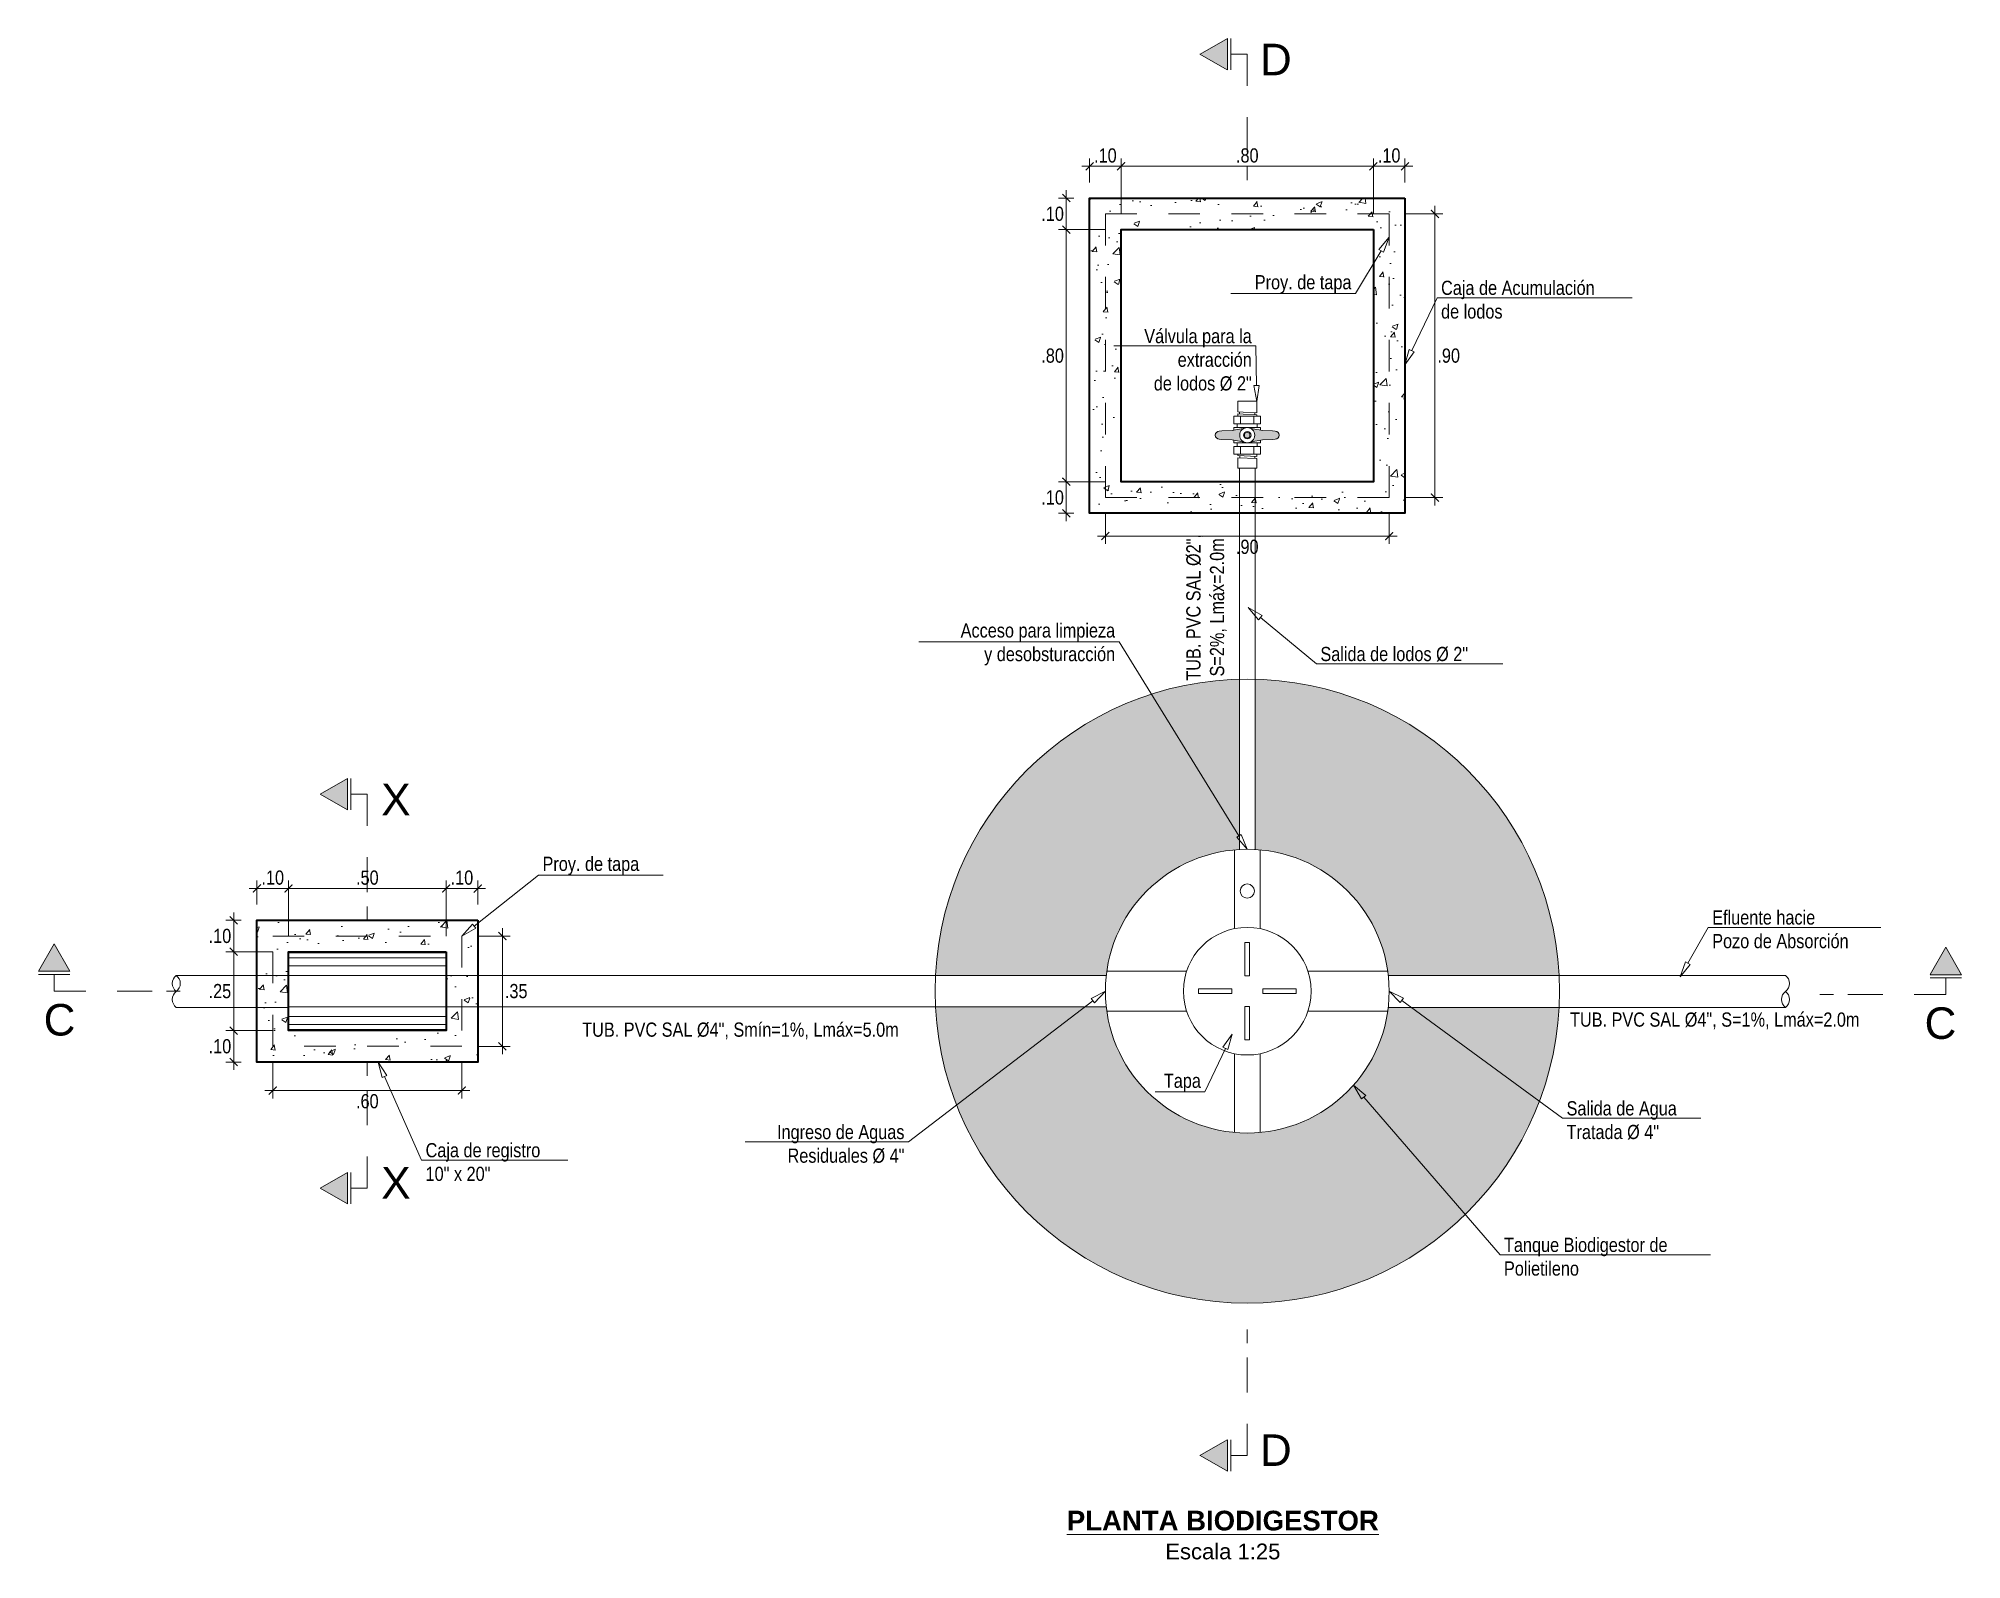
# Model space of a CAD drawing. Header units: metres. Extents: x 0 to 1935, y 0 to 1529.
# Drawn here: x 1861.75 to 1867.84, y 1489.37 to 1494.19 of the extents above; entities that cross this region are included whole.
import ezdxf
from ezdxf import colors
from ezdxf.entities.mleader import LeaderData, LeaderLine
from ezdxf.enums import TextEntityAlignment as Align
from ezdxf.math import Vec2, Vec3

# ---------------------------------------------------------------- set-up
doc = ezdxf.new("R2010")
doc.units = ezdxf.units.M
doc.header["$LTSCALE"] = 0.005
doc.linetypes.add('ACAD_ISO02W100', pattern=[15, 12, -3])
doc.linetypes.add('ACAD_ISO04W100', pattern=[30.5, 24, -3, 0.5, -3])
for name, color, linetype, lineweight in [('-Accesorios PVC', 88, 'Continuous', 20), ('-Achurado', 251, 'Continuous', 5), ('-Acotado', 251, 'Continuous', 5), ('-Corte', 7, 'Continuous', 35), ('-Eje', 1, 'ACAD_ISO04W100', 9), ('-Proyeccion', 85, 'ACAD_ISO02W100', 9), ('-Textos', 7, 'Continuous', 20), ('-Tub. Desague', 20, 'Continuous', 20), ('-Vista', 148, 'Continuous', 9), ('P-DETAILS', 7, 'Continuous', 18), ('TANQUE BIODIGESTOR', 144, 'Continuous', 30), ('VALVULA', 154, 'Continuous', 20)]:
    doc.layers.add(name, color=color, linetype=linetype, lineweight=lineweight)
doc.styles.add('-Arial', font='arial.ttf')
doc.styles.add('-Arial Narrow', font='ARIALN.TTF')
doc.dimstyles.new('Esc 1_25', dxfattribs={"dimscale": 0.025, "dimtxt": 1.8, "dimasz": 1, "dimexe": 1, "dimexo": 2, "dimgap": 0.45, "dimtad": 2, "dimtih": 1, "dimtoh": 1, "dimzin": 4, "dimdsep": 46, "dimtxsty": '-Arial Narrow', "dimblk": 'ARCHTICK', "dimcen": 1, "dimdle": 1, "dimclrd": 256, "dimclre": 256, "dimclrt": 7, "dimadec": 0, "dimazin": 0, "dimtfac": 1, "dimtix": 1, "dimtmove": 1, "dimatfit": 2, "dimldrblk": 'ARCHTICK', "dimfxl": 1, "dimtolj": 2, "dimlwd": 5, "dimlwe": 0, "dimarcsym": 0})

msp = doc.modelspace()

# ---------------------------------------------------------------- texts
at = {"layer": '-Textos', "insert": (1865.45036, 1492.38654), "char_height": 0.045, "attachment_point": 5, "rotation": 90, "style": '-Arial Narrow'}
msp.add_mtext('TUB. PVC SAL Ø2", \\PS=2%, Lmáx=2.0m', dxfattribs=at)
at = {"layer": '-Textos', "attachment_point": 5, "style": '-Arial Narrow'}
for s, insert, char_height in [('\\pxqc;TUB. PVC SAL Ø4", S=1%, Lmáx=2.0m', (1867.06207, 1491.0746), 0.045), ('\\pxqc;TUB. PVC SAL Ø4", Smín=1%, Lmáx=5.0m', (1863.97223, 1491.04271), 0.045), ('{\\fArial|b1|i0|c0|p34;\\H0.66667x;\\LPLANTA BIODIGESTOR\\P\\fArial|b0|i0|c0|p34;\\H0.8x;\\lEscala 1:25}', (1865.50205, 1489.44312), 0.09375)]:
    msp.add_mtext(s, dxfattribs=dict(at, insert=insert, char_height=char_height))

# ---------------------------------------------------------------- blocks, each defined once
blk = doc.blocks.new('*U247')
at = {"layer": 'TANQUE BIODIGESTOR', "lineweight": 15}
blk.add_lwpolyline([(-0.0529, 0.0072), (0.0529, 0.0072), (0.0529, -0.0072), (-0.0529, -0.0072)], close=True, dxfattribs=at)
blk = doc.blocks.new('*U248')
at = {"layer": '-Accesorios PVC', "color": 0, "linetype": 'ByBlock', "lineweight": -2, "transparency": 16777216}
for p, rotation in [((633.5622, 891.2497), 270), ((633.664, 891.148), 180), ((633.5622, 891.0462), 90)]:
    blk.add_blockref('*U247', p, dxfattribs=dict(at, rotation=rotation))
blk.add_blockref('*U247', (633.4605, 891.148), dxfattribs=at)
blk = doc.blocks.new('Valvula extractora de lodos laterales')
at = {"layer": 'P-DETAILS', "linetype": 'Continuous', "lineweight": 5}
h = blk.add_hatch(color=1, dxfattribs=at)
h.dxf.hatch_style = 1
h.paths.add_polyline_path([(0.024, 0.1044, 0.318068), (0.008, 0.127), (0.0246, 0.1236), (0.0376, 0.1209), (0.0481, 0.1191), (0.0802, 0.1178), (0.0889, 0.117), (0.0889, 0.117, -1), (0.0889, 0.0918), (0.0889, 0.0917), (0.0802, 0.091), (0.0481, 0.0897), (0.0376, 0.0878), (0.0246, 0.0852), (0.008, 0.0817, 0.318068)])
h.paths.add_polyline_path([(-0.042, 0.1201), (-0.0375, 0.1209), (-0.0246, 0.1236), (-0.008, 0.127, 0.318068), (-0.024, 0.1044, 0.318068), (-0.008, 0.0817), (-0.0246, 0.0852), (-0.0375, 0.0878), (-0.042, 0.0886)])
h.paths.add_polyline_path([(-0.0087, 0.1094), (0, 0.1144), (0.0086, 0.1094), (0.0086, 0.0994), (0, 0.0944), (-0.0087, 0.0994)])
h.paths.add_polyline_path([(-0.0888, 0.117), (-0.0888, 0.117), (-0.0802, 0.1178), (-0.048, 0.1191), (-0.042, 0.1201), (-0.042, 0.0886), (-0.048, 0.0897), (-0.0802, 0.091), (-0.0888, 0.0917), (-0.0888, 0.0918, -1)])
at = {"layer": 'VALVULA'}
for p, q in [((-0.0315, 0.1404), (-0.0315, 0.1284)), ((-0.0241, 0.1713), (-0.0241, 0.1785)), ((-0.021, 0.1404), (-0.021, 0.1644)), ((0.021, 0.1404), (0.021, 0.1644)), ((0.0238, 0.1689), (0.0238, 0.1761)), ((0.0315, 0.1404), (0.0315, 0.1284)), ((-0.0315, 0.0684), (-0.0315, 0.0804)), ((-0.021, 0.0684), (-0.021, 0.0444)), ((0.021, 0.0684), (0.021, 0.0444)), ((0.0315, 0.0684), (0.0315, 0.0804)), ((-0.0238, 0.0399), (-0.0238, 0.0327)), ((0.0242, 0.0375), (0.0242, 0.0303))]:
    blk.add_line(p, q, dxfattribs=at)
for points in [[(-0.0122, 0.2118), (-0.0299, 0.2118), (-0.0299, 0.1788), (-0.0131, 0.1779)], [(-0.0131, 0.1779), (0.0301, 0.1758), (0.0301, 0.2118), (-0.0122, 0.2118)], [(0.042, 0.1404), (-0.042, 0.1404), (-0.042, 0.1644), (0.042, 0.1644)], [(-0.042, 0.1201), (-0.042, 0.1284), (0.042, 0.1284)], [(-0.0134, 0.1708), (-0.0301, 0.1716), (-0.0301, 0.1644)], [(0.0299, 0.1644), (0.0299, 0.1686), (-0.0134, 0.1708)], [(0.042, 0.1644), (0.042, 0.1404)], [(0.042, 0.1284), (0.042, 0.1205)], [(0.042, 0.0883), (0.042, 0.0804), (-0.042, 0.0804), (-0.042, 0.0886)], [(-0.0298, 0.0444), (-0.0298, 0.0402), (0.0302, 0.0372), (0.0302, 0.0444)]]:
    blk.add_lwpolyline(points, dxfattribs=at)
at = {"layer": 'VALVULA', "color": 1}
for points in [[(-0.0888, 0.117), (-0.0802, 0.1178), (-0.048, 0.1191), (-0.0375, 0.1209), (-0.0246, 0.1236), (-0.008, 0.127)], [(0.0889, 0.117), (0.0802, 0.1178), (0.0481, 0.1191), (0.0376, 0.1209), (0.0246, 0.1236), (0.008, 0.127)], [(-0.0888, 0.117), (-0.0888, 0.117)], [(-0.0888, 0.0917), (-0.0888, 0.0918)], [(-0.0888, 0.0917), (-0.0802, 0.091), (-0.048, 0.0897), (-0.0375, 0.0878), (-0.0246, 0.0852), (-0.008, 0.0817)], [(0.0889, 0.0917), (0.0802, 0.091), (0.0481, 0.0897), (0.0376, 0.0878), (0.0246, 0.0852), (0.008, 0.0817)], [(0.0889, 0.117), (0.0889, 0.117)], [(0.0889, 0.0917), (0.0889, 0.0918)]]:
    blk.add_lwpolyline(points, dxfattribs=at)
at = {"layer": 'VALVULA'}
for points in [[(-0.042, 0.0684), (0.042, 0.0684), (0.042, 0.0444), (-0.042, 0.0444)], [(-0.03, 0), (0.03, 0), (0.03, 0.03), (-0.03, 0.033)]]:
    blk.add_lwpolyline(points, close=True, dxfattribs=at)
at = {"layer": 'VALVULA', "color": 1}
blk.add_lwpolyline([(0, 0.1144), (-0.0087, 0.1094), (-0.0087, 0.0994), (0, 0.0944), (0.0086, 0.0994), (0.0086, 0.1094)], close=True, dxfattribs=at)
for radius in [0.024, 0.012]:
    blk.add_circle((0, 0.1044), radius, dxfattribs=at)
for centre, start, end in [((-0.0888, 0.1044), 90, 270), ((0.0889, 0.1044), 270, 90)]:
    blk.add_arc(centre, 0.0126, start, end, dxfattribs=at)
blk = doc.blocks.new('Corte Vertical 1_1000')
at = {"layer": '-Eje'}
blk.add_hatch(color=256, dxfattribs=at).paths.add_polyline_path([(13.34, -3.56), (9.86, -1.57), (9.86, -5.55)])
for p, q in [((9.44, -1.57), (9.44, -5.55)), ((9.44, -3.56), (7.34, -3.56))]:
    blk.add_line(p, q, dxfattribs=at)
blk.add_lwpolyline([(13.34, -3.56), (9.86, -5.55), (9.86, -1.57)], close=True, dxfattribs=at)
for points in [[(7.34, -3.56), (7.34, -16.05)], [(7.34, -14.25), (7.34, -16)], [(7.34, -17.81), (7.34, -19.56)]]:
    blk.add_lwpolyline(points, dxfattribs=at)
at = {"layer": '-Eje', "style": '-Arial'}
blk.add_attdef('A', text='', height=4, dxfattribs=at).set_placement((3.71, -4.24), align=Align.MIDDLE)
blk = doc.blocks.new('_ClosedBlank')
at = {"color": 0, "linetype": 'ByBlock', "lineweight": -2}
for p, q in [((-1, 0.17), (0, 0)), ((-1, 0.17), (-1, -0.17)), ((0, 0), (-1, -0.17))]:
    blk.add_line(p, q, dxfattribs=at)
blk = doc.blocks.new('_ArchTick')
at = {"color": 0, "linetype": 'ByBlock', "const_width": 0.15}
blk.add_lwpolyline([(-0.5, -0.5), (0.5, 0.5)], dxfattribs=at)
blk = doc.blocks.new('*D249')
at = {"layer": '-Acotado', "lineweight": 0, "transparency": 16777216}
for p, q in [((1862.4388, 1491.4439), (1862.4388, 1491.5197)), ((1862.5388, 1491.3439), (1862.5388, 1491.5197))]:
    blk.add_line(p, q, dxfattribs=at)
at = {"layer": '-Acotado', "lineweight": 5, "transparency": 16777216}
blk.add_line((1862.4138, 1491.4947), (1862.5638, 1491.4947), dxfattribs=at)
at = {"layer": 'Defpoints', "color": 0, "transparency": 16777216}
for p in [(1862.5388, 1491.4947), (1862.4388, 1491.3939), (1862.5388, 1491.2939)]:
    blk.add_point(p, dxfattribs=at)
at = {"layer": '-Acotado', "lineweight": 5, "transparency": 16777216, "xscale": 0.025, "yscale": 0.025, "zscale": 0.025, "rotation": 180}
blk.add_blockref('_ArchTick', (1862.4388, 1491.4947), dxfattribs=at)
at = {"layer": '-Acotado', "lineweight": 5, "transparency": 16777216, "xscale": 0.025, "yscale": 0.025, "zscale": 0.025}
blk.add_blockref('_ArchTick', (1862.5388, 1491.4947), dxfattribs=at)
at = {"layer": '-Acotado', "color": 7, "transparency": 16777216, "insert": (1862.4888, 1491.5289), "char_height": 0.045, "attachment_point": 5, "style": '-Arial Narrow'}
blk.add_mtext('\\A2;.10', dxfattribs=at)
blk = doc.blocks.new('*D250')
at = {"layer": '-Acotado', "lineweight": 0, "transparency": 16777216}
for p, q in [((1862.5388, 1491.3439), (1862.5388, 1491.5197)), ((1863.0388, 1491.3439), (1863.0388, 1491.5197))]:
    blk.add_line(p, q, dxfattribs=at)
at = {"layer": '-Acotado', "lineweight": 5, "transparency": 16777216}
blk.add_line((1862.5138, 1491.4947), (1863.0638, 1491.4947), dxfattribs=at)
at = {"layer": 'Defpoints', "color": 0, "transparency": 16777216}
for p in [(1863.0388, 1491.4947), (1862.5388, 1491.2939), (1863.0388, 1491.2939)]:
    blk.add_point(p, dxfattribs=at)
at = {"layer": '-Acotado', "lineweight": 5, "transparency": 16777216, "xscale": 0.025, "yscale": 0.025, "zscale": 0.025, "rotation": 180}
blk.add_blockref('_ArchTick', (1862.5388, 1491.4947), dxfattribs=at)
at = {"layer": '-Acotado', "lineweight": 5, "transparency": 16777216, "xscale": 0.025, "yscale": 0.025, "zscale": 0.025}
blk.add_blockref('_ArchTick', (1863.0388, 1491.4947), dxfattribs=at)
at = {"layer": '-Acotado', "color": 7, "transparency": 16777216, "insert": (1862.7888, 1491.5289), "char_height": 0.045, "attachment_point": 5, "style": '-Arial Narrow'}
blk.add_mtext('\\A2;.50', dxfattribs=at)
blk = doc.blocks.new('*D251')
at = {"layer": '-Acotado', "lineweight": 0, "transparency": 16777216}
for p, q in [((1863.0388, 1491.3439), (1863.0388, 1491.5197)), ((1863.1388, 1491.4439), (1863.1388, 1491.5197))]:
    blk.add_line(p, q, dxfattribs=at)
at = {"layer": '-Acotado', "lineweight": 5, "transparency": 16777216}
blk.add_line((1863.0138, 1491.4947), (1863.1638, 1491.4947), dxfattribs=at)
at = {"layer": 'Defpoints', "color": 0, "transparency": 16777216}
for p in [(1863.1388, 1491.4947), (1863.1388, 1491.3939), (1863.0388, 1491.2939)]:
    blk.add_point(p, dxfattribs=at)
at = {"layer": '-Acotado', "lineweight": 5, "transparency": 16777216, "xscale": 0.025, "yscale": 0.025, "zscale": 0.025, "rotation": 180}
blk.add_blockref('_ArchTick', (1863.0388, 1491.4947), dxfattribs=at)
at = {"layer": '-Acotado', "lineweight": 5, "transparency": 16777216, "xscale": 0.025, "yscale": 0.025, "zscale": 0.025}
blk.add_blockref('_ArchTick', (1863.1388, 1491.4947), dxfattribs=at)
at = {"layer": '-Acotado', "color": 7, "transparency": 16777216, "insert": (1863.0888, 1491.5289), "char_height": 0.045, "attachment_point": 5, "style": '-Arial Narrow'}
blk.add_mtext('\\A2;.10', dxfattribs=at)
blk = doc.blocks.new('*D252')
at = {"layer": '-Acotado', "lineweight": 0, "transparency": 16777216}
for p, q in [((1862.3888, 1491.3939), (1862.3399, 1491.3939)), ((1862.4888, 1491.2939), (1862.3399, 1491.2939))]:
    blk.add_line(p, q, dxfattribs=at)
at = {"layer": '-Acotado', "lineweight": 5, "transparency": 16777216}
blk.add_line((1862.3649, 1491.4189), (1862.3649, 1491.2689), dxfattribs=at)
at = {"layer": 'Defpoints', "color": 0, "transparency": 16777216}
for p in [(1862.4388, 1491.3939), (1862.3649, 1491.2939), (1862.5388, 1491.2939)]:
    blk.add_point(p, dxfattribs=at)
at = {"layer": '-Acotado', "lineweight": 5, "transparency": 16777216, "xscale": 0.025, "yscale": 0.025, "zscale": 0.025}
for p, rotation in [((1862.3649, 1491.3939), 90), ((1862.3649, 1491.2939), 270)]:
    blk.add_blockref('_ArchTick', p, dxfattribs=dict(at, rotation=rotation))
at = {"layer": '-Acotado', "color": 7, "transparency": 16777216, "insert": (1862.3214, 1491.3439), "char_height": 0.045, "attachment_point": 5, "style": '-Arial Narrow'}
blk.add_mtext('\\A2;.10', dxfattribs=at)
blk = doc.blocks.new('*D253')
at = {"layer": '-Acotado', "lineweight": 0, "transparency": 16777216}
for p, q in [((1862.4888, 1491.2939), (1862.3399, 1491.2939)), ((1862.4888, 1491.0439), (1862.3399, 1491.0439))]:
    blk.add_line(p, q, dxfattribs=at)
at = {"layer": '-Acotado', "lineweight": 5, "transparency": 16777216}
blk.add_line((1862.3649, 1491.3189), (1862.3649, 1491.0189), dxfattribs=at)
at = {"layer": 'Defpoints', "color": 0, "transparency": 16777216}
for p in [(1862.5388, 1491.2939), (1862.3649, 1491.0439), (1862.5388, 1491.0439)]:
    blk.add_point(p, dxfattribs=at)
at = {"layer": '-Acotado', "lineweight": 5, "transparency": 16777216, "xscale": 0.025, "yscale": 0.025, "zscale": 0.025}
for p, rotation in [((1862.3649, 1491.2939), 90), ((1862.3649, 1491.0439), 270)]:
    blk.add_blockref('_ArchTick', p, dxfattribs=dict(at, rotation=rotation))
at = {"layer": '-Acotado', "color": 7, "transparency": 16777216, "insert": (1862.3212, 1491.1689), "char_height": 0.045, "attachment_point": 5, "style": '-Arial Narrow'}
blk.add_mtext('\\A2;.25', dxfattribs=at)
blk = doc.blocks.new('*D254')
at = {"layer": '-Acotado', "lineweight": 0, "transparency": 16777216}
for p, q in [((1862.4888, 1491.0439), (1862.3399, 1491.0439)), ((1862.3888, 1490.9439), (1862.3399, 1490.9439))]:
    blk.add_line(p, q, dxfattribs=at)
at = {"layer": '-Acotado', "lineweight": 5, "transparency": 16777216}
blk.add_line((1862.3649, 1491.0689), (1862.3649, 1490.9189), dxfattribs=at)
at = {"layer": 'Defpoints', "color": 0, "transparency": 16777216}
for p in [(1862.5388, 1491.0439), (1862.3649, 1490.9439), (1862.4388, 1490.9439)]:
    blk.add_point(p, dxfattribs=at)
at = {"layer": '-Acotado', "lineweight": 5, "transparency": 16777216, "xscale": 0.025, "yscale": 0.025, "zscale": 0.025}
for p, rotation in [((1862.3649, 1491.0439), 90), ((1862.3649, 1490.9439), 270)]:
    blk.add_blockref('_ArchTick', p, dxfattribs=dict(at, rotation=rotation))
at = {"layer": '-Acotado', "color": 7, "transparency": 16777216, "insert": (1862.3214, 1490.9939), "char_height": 0.045, "attachment_point": 5, "style": '-Arial Narrow'}
blk.add_mtext('\\A2;.10', dxfattribs=at)
blk = doc.blocks.new('*D255')
at = {"layer": '-Acotado', "lineweight": 5, "transparency": 16777216}
blk.add_line((1865.0545, 1493.7858), (1865.2045, 1493.7858), dxfattribs=at)
at = {"layer": '-Acotado', "lineweight": 0, "transparency": 16777216}
for p, q in [((1865.0795, 1493.735), (1865.0795, 1493.8108)), ((1865.1795, 1493.635), (1865.1795, 1493.8108))]:
    blk.add_line(p, q, dxfattribs=at)
at = {"layer": 'Defpoints', "color": 0, "transparency": 16777216}
for p in [(1865.1795, 1493.7858), (1865.0795, 1493.685), (1865.1795, 1493.585)]:
    blk.add_point(p, dxfattribs=at)
at = {"layer": '-Acotado', "lineweight": 5, "transparency": 16777216, "xscale": 0.025, "yscale": 0.025, "zscale": 0.025, "rotation": 180}
blk.add_blockref('_ArchTick', (1865.0795, 1493.7858), dxfattribs=at)
at = {"layer": '-Acotado', "lineweight": 5, "transparency": 16777216, "xscale": 0.025, "yscale": 0.025, "zscale": 0.025}
blk.add_blockref('_ArchTick', (1865.1795, 1493.7858), dxfattribs=at)
at = {"layer": '-Acotado', "color": 7, "transparency": 16777216, "insert": (1865.1295, 1493.82), "char_height": 0.045, "attachment_point": 5, "style": '-Arial Narrow'}
blk.add_mtext('\\A2;.10', dxfattribs=at)
blk = doc.blocks.new('*D256')
at = {"layer": '-Acotado', "lineweight": 5, "transparency": 16777216}
blk.add_line((1865.1545, 1493.7858), (1866.0045, 1493.7858), dxfattribs=at)
at = {"layer": '-Acotado', "lineweight": 0, "transparency": 16777216}
for p, q in [((1865.1795, 1493.635), (1865.1795, 1493.8108)), ((1865.9795, 1493.635), (1865.9795, 1493.8108))]:
    blk.add_line(p, q, dxfattribs=at)
at = {"layer": 'Defpoints', "color": 0, "transparency": 16777216}
for p in [(1865.9795, 1493.7858), (1865.1795, 1493.585), (1865.9795, 1493.585)]:
    blk.add_point(p, dxfattribs=at)
at = {"layer": '-Acotado', "lineweight": 5, "transparency": 16777216, "xscale": 0.025, "yscale": 0.025, "zscale": 0.025, "rotation": 180}
blk.add_blockref('_ArchTick', (1865.1795, 1493.7858), dxfattribs=at)
at = {"layer": '-Acotado', "lineweight": 5, "transparency": 16777216, "xscale": 0.025, "yscale": 0.025, "zscale": 0.025}
blk.add_blockref('_ArchTick', (1865.9795, 1493.7858), dxfattribs=at)
at = {"layer": '-Acotado', "color": 7, "transparency": 16777216, "insert": (1865.5795, 1493.82), "char_height": 0.045, "attachment_point": 5, "style": '-Arial Narrow'}
blk.add_mtext('\\A2;.80', dxfattribs=at)
blk = doc.blocks.new('*D257')
at = {"layer": '-Acotado', "lineweight": 5, "transparency": 16777216}
blk.add_line((1865.9545, 1493.7858), (1866.1045, 1493.7858), dxfattribs=at)
at = {"layer": '-Acotado', "lineweight": 0, "transparency": 16777216}
for p, q in [((1865.9795, 1493.635), (1865.9795, 1493.8108)), ((1866.0795, 1493.735), (1866.0795, 1493.8108))]:
    blk.add_line(p, q, dxfattribs=at)
at = {"layer": 'Defpoints', "color": 0, "transparency": 16777216}
for p in [(1866.0795, 1493.7858), (1866.0795, 1493.685), (1865.9795, 1493.585)]:
    blk.add_point(p, dxfattribs=at)
at = {"layer": '-Acotado', "lineweight": 5, "transparency": 16777216, "xscale": 0.025, "yscale": 0.025, "zscale": 0.025, "rotation": 180}
blk.add_blockref('_ArchTick', (1865.9795, 1493.7858), dxfattribs=at)
at = {"layer": '-Acotado', "lineweight": 5, "transparency": 16777216, "xscale": 0.025, "yscale": 0.025, "zscale": 0.025}
blk.add_blockref('_ArchTick', (1866.0795, 1493.7858), dxfattribs=at)
at = {"layer": '-Acotado', "color": 7, "transparency": 16777216, "insert": (1866.0295, 1493.82), "char_height": 0.045, "attachment_point": 5, "style": '-Arial Narrow'}
blk.add_mtext('\\A2;.10', dxfattribs=at)
blk = doc.blocks.new('*D258')
at = {"layer": '-Acotado', "lineweight": 5, "transparency": 16777216}
blk.add_line((1865.0055, 1493.71), (1865.0055, 1493.56), dxfattribs=at)
at = {"layer": '-Acotado', "lineweight": 0, "transparency": 16777216}
for p, q in [((1865.0295, 1493.685), (1864.9805, 1493.685)), ((1865.1295, 1493.585), (1864.9805, 1493.585))]:
    blk.add_line(p, q, dxfattribs=at)
at = {"layer": 'Defpoints', "color": 0, "transparency": 16777216}
for p in [(1865.0795, 1493.685), (1865.0055, 1493.585), (1865.1795, 1493.585)]:
    blk.add_point(p, dxfattribs=at)
at = {"layer": '-Acotado', "lineweight": 5, "transparency": 16777216, "xscale": 0.025, "yscale": 0.025, "zscale": 0.025}
for p, rotation in [((1865.0055, 1493.685), 90), ((1865.0055, 1493.585), 270)]:
    blk.add_blockref('_ArchTick', p, dxfattribs=dict(at, rotation=rotation))
at = {"layer": '-Acotado', "color": 7, "transparency": 16777216, "insert": (1864.9621, 1493.635), "char_height": 0.045, "attachment_point": 5, "style": '-Arial Narrow'}
blk.add_mtext('\\A2;.10', dxfattribs=at)
blk = doc.blocks.new('*D259')
at = {"layer": '-Acotado', "lineweight": 0, "transparency": 16777216}
for p, q in [((1865.1295, 1493.585), (1864.9805, 1493.585)), ((1865.1295, 1492.785), (1864.9805, 1492.785))]:
    blk.add_line(p, q, dxfattribs=at)
at = {"layer": '-Acotado', "lineweight": 5, "transparency": 16777216}
blk.add_line((1865.0055, 1493.61), (1865.0055, 1492.76), dxfattribs=at)
at = {"layer": 'Defpoints', "color": 0, "transparency": 16777216}
for p in [(1865.1795, 1493.585), (1865.0055, 1492.785), (1865.1795, 1492.785)]:
    blk.add_point(p, dxfattribs=at)
at = {"layer": '-Acotado', "lineweight": 5, "transparency": 16777216, "xscale": 0.025, "yscale": 0.025, "zscale": 0.025}
for p, rotation in [((1865.0055, 1493.585), 90), ((1865.0055, 1492.785), 270)]:
    blk.add_blockref('_ArchTick', p, dxfattribs=dict(at, rotation=rotation))
at = {"layer": '-Acotado', "color": 7, "transparency": 16777216, "insert": (1864.9621, 1493.185), "char_height": 0.045, "attachment_point": 5, "style": '-Arial Narrow'}
blk.add_mtext('\\A2;.80', dxfattribs=at)
blk = doc.blocks.new('*D260')
at = {"layer": '-Acotado', "lineweight": 0, "transparency": 16777216}
for p, q in [((1865.1295, 1492.785), (1864.9805, 1492.785)), ((1865.0295, 1492.685), (1864.9805, 1492.685))]:
    blk.add_line(p, q, dxfattribs=at)
at = {"layer": '-Acotado', "lineweight": 5, "transparency": 16777216}
blk.add_line((1865.0055, 1492.81), (1865.0055, 1492.66), dxfattribs=at)
at = {"layer": 'Defpoints', "color": 0, "transparency": 16777216}
for p in [(1865.1795, 1492.785), (1865.0055, 1492.685), (1865.0795, 1492.685)]:
    blk.add_point(p, dxfattribs=at)
at = {"layer": '-Acotado', "lineweight": 5, "transparency": 16777216, "xscale": 0.025, "yscale": 0.025, "zscale": 0.025}
for p, rotation in [((1865.0055, 1492.785), 90), ((1865.0055, 1492.685), 270)]:
    blk.add_blockref('_ArchTick', p, dxfattribs=dict(at, rotation=rotation))
at = {"layer": '-Acotado', "color": 7, "transparency": 16777216, "insert": (1864.9621, 1492.735), "char_height": 0.045, "attachment_point": 5, "style": '-Arial Narrow'}
blk.add_mtext('\\A2;.10', dxfattribs=at)
blk = doc.blocks.new('*D261')
at = {"layer": '-Acotado', "lineweight": 0, "transparency": 16777216}
for p, q in [((1863.1388, 1491.3439), (1863.2423, 1491.3439)), ((1863.1388, 1490.9939), (1863.2423, 1490.9939))]:
    blk.add_line(p, q, dxfattribs=at)
at = {"layer": '-Acotado', "lineweight": 5, "transparency": 16777216}
blk.add_line((1863.2173, 1491.3689), (1863.2173, 1490.9689), dxfattribs=at)
at = {"layer": 'Defpoints', "color": 0, "transparency": 16777216}
for p in [(1863.0888, 1491.3439), (1863.0888, 1490.9939), (1863.2173, 1490.9939)]:
    blk.add_point(p, dxfattribs=at)
at = {"layer": '-Acotado', "lineweight": 5, "transparency": 16777216, "xscale": 0.025, "yscale": 0.025, "zscale": 0.025}
for p, rotation in [((1863.2173, 1491.3439), 90), ((1863.2173, 1490.9939), 270)]:
    blk.add_blockref('_ArchTick', p, dxfattribs=dict(at, rotation=rotation))
at = {"layer": '-Acotado', "color": 7, "transparency": 16777216, "insert": (1863.261, 1491.1689), "char_height": 0.045, "attachment_point": 5, "style": '-Arial Narrow'}
blk.add_mtext('\\A2;.35', dxfattribs=at)
blk = doc.blocks.new('*D262')
at = {"layer": '-Acotado', "lineweight": 0, "transparency": 16777216}
for p, q in [((1862.4888, 1490.9439), (1862.4888, 1490.8287)), ((1863.0888, 1490.9439), (1863.0888, 1490.8287))]:
    blk.add_line(p, q, dxfattribs=at)
at = {"layer": '-Acotado', "lineweight": 5, "transparency": 16777216}
blk.add_line((1862.4638, 1490.8537), (1863.1138, 1490.8537), dxfattribs=at)
at = {"layer": 'Defpoints', "color": 0, "transparency": 16777216}
for p in [(1862.4888, 1490.9939), (1863.0888, 1490.9939), (1863.0888, 1490.8537)]:
    blk.add_point(p, dxfattribs=at)
at = {"layer": '-Acotado', "lineweight": 5, "transparency": 16777216, "xscale": 0.025, "yscale": 0.025, "zscale": 0.025, "rotation": 180}
blk.add_blockref('_ArchTick', (1862.4888, 1490.8537), dxfattribs=at)
at = {"layer": '-Acotado', "lineweight": 5, "transparency": 16777216, "xscale": 0.025, "yscale": 0.025, "zscale": 0.025}
blk.add_blockref('_ArchTick', (1863.0888, 1490.8537), dxfattribs=at)
at = {"layer": '-Acotado', "color": 7, "transparency": 16777216, "insert": (1862.7888, 1490.8195), "char_height": 0.045, "attachment_point": 5, "style": '-Arial Narrow'}
blk.add_mtext('\\A2;.60', dxfattribs=at)
blk = doc.blocks.new('*D263')
at = {"layer": '-Acotado', "lineweight": 5, "transparency": 16777216}
blk.add_line((1866.1748, 1493.66), (1866.1748, 1492.71), dxfattribs=at)
at = {"layer": '-Acotado', "lineweight": 0, "transparency": 16777216}
for p, q in [((1866.0795, 1493.635), (1866.1998, 1493.635)), ((1866.0795, 1492.735), (1866.1998, 1492.735))]:
    blk.add_line(p, q, dxfattribs=at)
at = {"layer": 'Defpoints', "color": 0, "transparency": 16777216}
for p in [(1866.0295, 1493.635), (1866.0295, 1492.735), (1866.1748, 1492.735)]:
    blk.add_point(p, dxfattribs=at)
at = {"layer": '-Acotado', "lineweight": 5, "transparency": 16777216, "xscale": 0.025, "yscale": 0.025, "zscale": 0.025}
for p, rotation in [((1866.1748, 1493.635), 90), ((1866.1748, 1492.735), 270)]:
    blk.add_blockref('_ArchTick', p, dxfattribs=dict(at, rotation=rotation))
at = {"layer": '-Acotado', "color": 7, "transparency": 16777216, "insert": (1866.2183, 1493.185), "char_height": 0.045, "attachment_point": 5, "style": '-Arial Narrow'}
blk.add_mtext('\\A2;.90', dxfattribs=at)
blk = doc.blocks.new('*D264')
at = {"layer": '-Acotado', "lineweight": 0, "transparency": 16777216}
for p, q in [((1865.1295, 1492.685), (1865.1295, 1492.5877)), ((1866.0295, 1492.685), (1866.0295, 1492.5877))]:
    blk.add_line(p, q, dxfattribs=at)
at = {"layer": '-Acotado', "lineweight": 5, "transparency": 16777216}
blk.add_line((1865.1045, 1492.6127), (1866.0545, 1492.6127), dxfattribs=at)
at = {"layer": 'Defpoints', "color": 0, "transparency": 16777216}
for p in [(1865.1295, 1492.735), (1866.0295, 1492.735), (1866.0295, 1492.6127)]:
    blk.add_point(p, dxfattribs=at)
at = {"layer": '-Acotado', "lineweight": 5, "transparency": 16777216, "xscale": 0.025, "yscale": 0.025, "zscale": 0.025, "rotation": 180}
blk.add_blockref('_ArchTick', (1865.1295, 1492.6127), dxfattribs=at)
at = {"layer": '-Acotado', "lineweight": 5, "transparency": 16777216, "xscale": 0.025, "yscale": 0.025, "zscale": 0.025}
blk.add_blockref('_ArchTick', (1866.0295, 1492.6127), dxfattribs=at)
at = {"layer": '-Acotado', "color": 7, "transparency": 16777216, "insert": (1865.5795, 1492.5785), "char_height": 0.045, "attachment_point": 5, "style": '-Arial Narrow'}
blk.add_mtext('\\A2;.90', dxfattribs=at)

# ---------------------------------------------------------------- dimensions: what is measured, and where the dimension line sits
at = {"layer": '-Acotado'}
for base, p1, p2, picture, middle in [((1865.17946, 1493.78582), (1865.07946, 1493.68503), (1865.17946, 1493.58503), '*D255', (1865.12946, 1493.82004)), ((1865.97946, 1493.78582), (1865.17946, 1493.58503), (1865.97946, 1493.58503), '*D256', (1865.57946, 1493.82004)), ((1866.07946, 1493.78582), (1865.97946, 1493.58503), (1866.07946, 1493.68503), '*D257', (1866.02946, 1493.82004)), ((1866.02946, 1492.61269), (1865.12946, 1492.73503), (1866.02946, 1492.73503), '*D264', (1865.57946, 1492.57847)), ((1862.5388, 1491.49469), (1862.4388, 1491.39391), (1862.5388, 1491.29391), '*D249', (1862.4888, 1491.52892)), ((1863.0388, 1491.49469), (1862.5388, 1491.29391), (1863.0388, 1491.29391), '*D250', (1862.7888, 1491.52892)), ((1863.1388, 1491.49469), (1863.0388, 1491.29391), (1863.1388, 1491.39391), '*D251', (1863.0888, 1491.52892)), ((1863.0888, 1490.8537), (1862.4888, 1490.99391), (1863.0888, 1490.99391), '*D262', (1862.7888, 1490.81948))]:
    dim = msp.add_linear_dim(base=base, p1=p1, p2=p2, dimstyle='Esc 1_25', dxfattribs=at)
    dim.commit()
    dim.dimension.update_dxf_attribs({"geometry": picture, "text_midpoint": middle})
for base, p1, p2, picture, middle in [((1865.00554, 1493.58503), (1865.07946, 1493.68503), (1865.17946, 1493.58503), '*D258', (1864.9621, 1493.63503)), ((1866.17483, 1492.73503), (1866.02946, 1493.63503), (1866.02946, 1492.73503), '*D263', (1866.21826, 1493.18503)), ((1865.00554, 1492.78503), (1865.17946, 1493.58503), (1865.17946, 1492.78503), '*D259', (1864.9621, 1493.18503)), ((1865.00554, 1492.68503), (1865.17946, 1492.78503), (1865.07946, 1492.68503), '*D260', (1864.9621, 1492.73503)), ((1862.36488, 1491.29391), (1862.4388, 1491.39391), (1862.5388, 1491.29391), '*D252', (1862.32145, 1491.34391)), ((1863.21732, 1490.99391), (1863.0888, 1491.34391), (1863.0888, 1490.99391), '*D261', (1863.26096, 1491.16891)), ((1862.36488, 1491.04391), (1862.5388, 1491.29391), (1862.5388, 1491.04391), '*D253', (1862.32125, 1491.16891)), ((1862.36488, 1490.94391), (1862.5388, 1491.04391), (1862.4388, 1490.94391), '*D254', (1862.32145, 1490.99391))]:
    dim = msp.add_linear_dim(base=base, p1=p1, p2=p2, angle=90, dimstyle='Esc 1_25', dxfattribs=at)
    dim.commit()
    dim.dimension.update_dxf_attribs({"geometry": picture, "text_midpoint": middle})

# ---------------------------------------------------------------- hatches: boundary and pattern name
at = {"layer": '-Achurado'}
h = msp.add_hatch(dxfattribs=at)
h.set_pattern_fill('AR-CONC', color=256, scale=0.001)
h.set_pattern_definition([(50, (309.18113, 20.7751), (0.182184669, -0.015939086), [0.01905, -0.20955]), (355, (309.18113, 20.7751), (-0.035243421, 0.191056845), [0.01524, -0.167640584]), (100.451445, (309.1963, 20.77378), (0.146941247, 0.175117752), [0.016190009, -0.178090245]), (46.1842, (309.18113, 20.8259), (0.27107904, -0.042042328), [0.028575, -0.314325]), (96.635558, (309.20372, 20.8224), (0.237404134, 0.247426125), [0.024285023, -0.267135608]), (351.184151, (309.18113, 20.8259), (0.237404134, 0.247426125), [0.022859967, -0.251459732]), (21, (309.20653, 20.8132), (0.151614391, -0.102265198), [0.01905, -0.20955]), (326, (309.20653, 20.8132), (0.061802028, 0.184187966), [0.01524, -0.16764]), (71.451445, (309.21916, 20.80468), (0.21341642, 0.081922769), [0.016190009, -0.178089938]), (37.5, (309.181125, 20.77511), (0.0030886033, 0.0845550389), [0, -0.165608, 0, -0.17018, 0, -0.168275]), (7.5, (309.181125, 20.77511), (0.0668196625, 0.100180575), [0, -0.097028, 0, -0.161798, 0, -0.064135]), (327.5, (309.12448, 20.77511), (0.1355905952, -0.005728744), [0, -0.0635, 0, -0.19812, 0, -0.26289]), (317.5, (309.09908, 20.77511), (0.1481291814, 0.025426491), [0, -0.08255, 0, -0.131572, 0, -0.18669])])
h.paths.add_polyline_path([(1865.07946, 1493.68503), (1865.07946, 1492.68503), (1866.07946, 1492.68503), (1866.07946, 1493.68503)])
h.paths.add_polyline_path([(1865.17946, 1493.58503), (1865.17946, 1492.78503), (1865.97946, 1492.78503), (1865.97946, 1493.58503)], flags=16)
h = msp.add_hatch(dxfattribs=at)
h.set_pattern_fill('AR-SAND', color=256, scale=0.0009, style=0)
h.set_pattern_definition([(37.5, (313.853843, 19.93891), (-0.00144002817, 0.04404719136), [0, -0.0347472, 0, -0.038862, 0, -0.0371475]), (7.5, (313.853843, 19.93891), (0.0404570955, 0.064514259), [0, -0.0187452, 0, -0.0313182, 0, -0.0120015]), (327.5, (313.825725, 19.93891), (0.0711893133, 0.0001293466), [0, -0.01143, 0, -0.041148, 0, -0.053721]), (317.5, (313.825725, 19.93891), (0.0687200807, 0.0200636391), [0, -0.005715, 0, -0.0269748, 0, -0.030861])])
h.paths.add_polyline_path([(1866.02667, 1491.21891), (1866.56819, 1491.21891, 0.3921878), (1865.60446, 1492.15859), (1865.60446, 1491.61821, -0.3661256)])
h.paths.add_polyline_path([(1865.55446, 1491.61821), (1865.55446, 1492.15859, 0.3921878), (1864.59072, 1491.21891), (1865.13224, 1491.21891, -0.3661256)])
h.paths.add_polyline_path([(1865.13224, 1491.11891), (1864.59072, 1491.11891, 0.9499639), (1866.56811, 1491.11736), (1866.0265, 1491.11736, -0.8928716)])
h = msp.add_hatch(dxfattribs=at)
h.set_pattern_fill('AR-CONC', color=256, scale=0.001)
h.set_pattern_definition([(50, (306.54047, 18.43399), (0.182184669, -0.015939086), [0.01905, -0.20955]), (355, (306.54047, 18.43399), (-0.035243421, 0.191056845), [0.01524, -0.167640584]), (100.451445, (306.55565, 18.43266), (0.146941247, 0.175117752), [0.016190009, -0.178090245]), (46.1842, (306.54047, 18.48479), (0.27107904, -0.042042328), [0.028575, -0.314325]), (96.635558, (306.56306, 18.48128), (0.237404134, 0.247426125), [0.024285023, -0.267135608]), (351.184151, (306.54047, 18.48479), (0.237404134, 0.247426125), [0.022859967, -0.251459732]), (21, (306.56587, 18.47209), (0.151614391, -0.102265198), [0.01905, -0.20955]), (326, (306.56587, 18.47209), (0.061802028, 0.184187966), [0.01524, -0.16764]), (71.451445, (306.5785, 18.46356), (0.21341642, 0.081922769), [0.016190009, -0.178089938]), (37.5, (306.54047, 18.433986), (0.0030886033, 0.0845550389), [0, -0.165608, 0, -0.17018, 0, -0.168275]), (7.5, (306.54047, 18.43399), (0.0668196625, 0.100180575), [0, -0.097028, 0, -0.161798, 0, -0.064135]), (327.5, (306.48383, 18.433986), (0.1355905952, -0.005728744), [0, -0.0635, 0, -0.19812, 0, -0.26289]), (317.5, (306.45843, 18.43399), (0.1481291814, 0.025426491), [0, -0.08255, 0, -0.131572, 0, -0.18669])])
h.paths.add_polyline_path([(1863.1388, 1491.39391), (1862.4388, 1491.39391), (1862.4388, 1490.94391), (1863.1388, 1490.94391)])
h.paths.add_polyline_path([(1863.0388, 1491.04391), (1862.5388, 1491.04391), (1862.5388, 1491.29391), (1863.0388, 1491.29391)], flags=16)

# ---------------------------------------------------------------- linework, layer by layer
at = {"layer": '-Accesorios PVC'}
for p, q in [((1865.77191, 1491.23191), (1866.02503, 1491.23191)), ((1866.02503, 1491.10591), (1865.77191, 1491.10591))]:
    msp.add_line(p, q, dxfattribs=at)
for points in [[(1865.53896, 1491.61708), (1865.53896, 1491.36732)], [(1865.61996, 1491.61708), (1865.61996, 1491.36732)], [(1865.38701, 1491.23191), (1865.13389, 1491.23191)], [(1865.38701, 1491.10591), (1865.13389, 1491.10591)], [(1865.53896, 1490.72073), (1865.53896, 1490.9705)], [(1865.61996, 1490.72073), (1865.61996, 1490.9705)]]:
    msp.add_lwpolyline(points, dxfattribs=at)
for centre, radius in [((1865.57946, 1491.16891), 0.45), ((1865.57946, 1491.48654), 0.0225), ((1865.57946, 1491.16891), 0.2025)]:
    msp.add_circle(centre, radius, dxfattribs=at)
at = {"layer": '-Acotado'}
for p, q in [((1862.5388, 1491.29391), (1863.0388, 1491.29391)), ((1862.5388, 1491.04391), (1863.0388, 1491.04391))]:
    msp.add_line(p, q, dxfattribs=at)
at = {"layer": '-Corte'}
for points in [[(1866.07946, 1493.68503), (1866.07946, 1492.68503), (1865.07946, 1492.68503), (1865.07946, 1493.68503)], [(1865.97946, 1493.58503), (1865.97946, 1492.78503), (1865.17946, 1492.78503), (1865.17946, 1493.58503)], [(1863.1388, 1491.39391), (1863.1388, 1490.94391), (1862.4388, 1490.94391), (1862.4388, 1491.39391)], [(1863.0388, 1491.29391), (1863.0388, 1491.04391), (1862.5388, 1491.04391), (1862.5388, 1491.29391)]]:
    msp.add_lwpolyline(points, close=True, dxfattribs=at)
at = {"layer": '-Proyeccion', "ltscale": 0.005}
for points in [[(1866.02946, 1493.63503), (1866.02946, 1492.73503), (1865.12946, 1492.73503), (1865.12946, 1493.63503)], [(1863.0888, 1491.34391), (1863.0888, 1490.99391), (1862.4888, 1490.99391), (1862.4888, 1491.34391)]]:
    msp.add_lwpolyline(points, close=True, dxfattribs=at)
at = {"layer": '-Tub. Desague'}
for p, q in [((1865.13224, 1491.21891), (1863.0388, 1491.21891)), ((1865.13224, 1491.11891), (1863.0388, 1491.11891))]:
    msp.add_line(p, q, dxfattribs=at)
at = {"layer": '-Tub. Desague', "color": 64}
for points in [[(1865.55446, 1492.82844), (1865.55446, 1491.61834)], [(1865.60446, 1492.82844), (1865.60446, 1491.61834)]]:
    msp.add_lwpolyline(points, dxfattribs=at)
at = {"layer": '-Tub. Desague'}
for points in [[(1862.5388, 1491.21891), (1862.18292, 1491.21891)], [(1866.02667, 1491.21891), (1867.28677, 1491.21891)], [(1862.5388, 1491.11736), (1862.18292, 1491.11736)], [(1866.0265, 1491.11736), (1867.28677, 1491.11736)]]:
    msp.add_lwpolyline(points, dxfattribs=at)
for centre, start, end in [((1862.20196, 1491.19352), 126.869898, 233.130102), ((1862.16388, 1491.19352), 306.869898, 53.130102), ((1867.26773, 1491.19352), 306.869898, 53.130102), ((1862.20196, 1491.14275), 126.869898, 233.130102), ((1867.30581, 1491.14275), 126.869898, 233.130102), ((1867.26773, 1491.14275), 306.869898, 53.130102)]:
    msp.add_arc(centre, 0.03173, start, end, dxfattribs=at)
at = {"layer": '-Vista'}
for p, q in [((1862.5388, 1491.21891), (1863.0388, 1491.21891)), ((1862.5388, 1491.11891), (1863.0388, 1491.11891))]:
    msp.add_line(p, q, dxfattribs=at)
for points in [[(1862.5388, 1491.29024), (1863.0388, 1491.29024)], [(1862.5388, 1491.27464), (1863.0388, 1491.27464)], [(1862.5388, 1491.24941), (1863.0388, 1491.24941)], [(1862.5388, 1491.0884), (1863.0388, 1491.0884)], [(1862.5388, 1491.06317), (1863.0388, 1491.06317)], [(1862.5388, 1491.04758), (1863.0388, 1491.04758)]]:
    msp.add_lwpolyline(points, dxfattribs=at)
msp.add_circle((1865.57946, 1491.16891), 0.99, dxfattribs=at)

# ---------------------------------------------------------------- block references
at = {"layer": '-Accesorios PVC', "xscale": -1, "rotation": 180}
msp.add_blockref('*U248', (1232.01723, 2382.31689), dxfattribs=at)
at = {"layer": '-Acotado'}
msp.add_blockref('Valvula extractora de lodos laterales', (1865.57941, 1492.82844), dxfattribs=at)
at = {"layer": '-Eje'}
ref = msp.add_blockref('Corte Vertical 1_1000', (1865.76296, 1494.23063), dxfattribs=dict(at, xscale=-0.025, yscale=0.025, zscale=0.025))
ref.add_attrib('A', 'D', dxfattribs={"height": 0.1, "style": '-Arial'}).set_placement((1865.67013, 1494.12469), align=Align.MIDDLE)
ref = msp.add_blockref('Corte Vertical 1_1000', (1862.9723, 1491.88291), dxfattribs=dict(at, xscale=-0.025, yscale=0.025, zscale=0.025))
ref.add_attrib('A', 'X', dxfattribs={"height": 0.1, "style": '-Arial'}).set_placement((1862.87948, 1491.77697), align=Align.MIDDLE)
ref = msp.add_blockref('Corte Vertical 1_1000', (1861.70668, 1490.98541), dxfattribs=dict(at, xscale=0.025, yscale=0.025, zscale=0.025, rotation=90))
ref.add_attrib('A', 'C', dxfattribs={"height": 0.1, "style": '-Arial'}).set_placement((1861.81261, 1491.07823), align=Align.MIDDLE)
ref = msp.add_blockref('Corte Vertical 1_1000', (1867.8839, 1490.97475), dxfattribs=dict(at, xscale=-0.025, yscale=0.025, zscale=0.025, rotation=270))
ref.add_attrib('A', 'C', dxfattribs={"height": 0.1, "style": '-Arial'}).set_placement((1867.77796, 1491.06758), align=Align.MIDDLE)
ref = msp.add_blockref('Corte Vertical 1_1000', (1862.9723, 1490.45491), dxfattribs=dict(at, xscale=0.025, yscale=0.025, zscale=0.025, rotation=180))
ref.add_attrib('A', 'X', dxfattribs={"height": 0.1, "style": '-Arial'}).set_placement((1862.87948, 1490.56084), align=Align.MIDDLE)
ref = msp.add_blockref('Corte Vertical 1_1000', (1865.76296, 1489.60681), dxfattribs=dict(at, xscale=0.025, yscale=0.025, zscale=0.025, rotation=180))
ref.add_attrib('A', 'D', dxfattribs={"height": 0.1, "style": '-Arial'}).set_placement((1865.67013, 1489.71275), align=Align.MIDDLE)

msp.set_redraw_order([(e.dxf.handle, doc.entitydb.next_handle()) for e in msp.query("TEXT MTEXT ATTDEF DIMENSION ARC_DIMENSION")])  # texts and dimensions are drawn at this point

# ---------------------------------------------------------------- leaders
at = {"layer": '-Acotado'}
ml = msp.add_multileader_mtext('Standard', dxfattribs=at)
ml.set_content('Proy. de tapa', color=7, style='-Arial Narrow')
ml.set_leader_properties(color=7, linetype='ByLayer', lineweight=0)
ml.set_arrow_properties(name='CLOSEDBLANK')
ml.build(insert=Vec2(0, 0))
ml.multileader.update_dxf_attribs({"has_dogleg": 0, "text_left_attachment_type": 6, "text_right_attachment_type": 6, "dogleg_length": 0, "arrow_head_size": 0.05, "scale": 0.025})
ctx = ml.context
ctx.base_point, ctx.scale, ctx.char_height, ctx.arrow_head_size, ctx.landing_gap_size, ctx.plane_origin = Vec3(1865.59703, 1493.38239), 0.025, 0.045, 0.05, 0.0125, Vec3(1865.13417, 1492.63745)
ctx.left_attachment, ctx.right_attachment, ctx.text_align_type = 6, 6, 2
notes = []
notes.append((ctx, [(1, (1, 1, 0), (1865.92248, 1493.38239), (-1, 0), 0, [(0, [(1866.02946, 1493.56085)], 0, [])])]))
ctx.mtext.insert, ctx.mtext.alignment, ctx.mtext.flow_direction = Vec3(1865.90998, 1493.44062), 3, 5
ml = msp.add_multileader_mtext('Standard', dxfattribs=at)
ml.set_content('Caja de Acumulación\\Pde lodos', color=7, style='-Arial Narrow')
ml.set_leader_properties(color=7, linetype='ByLayer', lineweight=0)
ml.set_arrow_properties(name='CLOSEDBLANK')
ml.build(insert=Vec2(0, 0))
ml.multileader.update_dxf_attribs({"has_dogleg": 0, "text_left_attachment_type": 6, "text_right_attachment_type": 6, "dogleg_length": 0, "arrow_head_size": 0.05, "scale": 0.025})
ctx = ml.context
ctx.base_point, ctx.scale, ctx.char_height, ctx.arrow_head_size, ctx.landing_gap_size, ctx.plane_origin = Vec3(1866.18164, 1493.36888), 0.025, 0.045, 0.05, 0.0125, Vec3(1866.07946, 1493.15618)
ctx.left_attachment, ctx.right_attachment = 6, 6
notes.append((ctx, [(0, (1, 1, 0), (1866.18164, 1493.36888), (1, 0), 0, [(0, [(1866.07946, 1493.15618)], 0, [])])]))
ctx.mtext.insert, ctx.mtext.flow_direction = Vec3(1866.19414, 1493.42288), 5
ml = msp.add_multileader_mtext('Standard', dxfattribs=at)
ml.set_content('Válvula para la \\Pextracción \\Pde lodos %%C 2"', color=7, style='-Arial Narrow')
ml.set_leader_properties(color=7, linetype='ByLayer', lineweight=0)
ml.set_arrow_properties(name='CLOSEDBLANK')
ml.build(insert=Vec2(0, 0))
ml.multileader.update_dxf_attribs({"has_dogleg": 0, "text_left_attachment_type": 6, "text_right_attachment_type": 6, "dogleg_length": 0, "arrow_head_size": 0.05, "scale": 0.025})
ctx = ml.context
ctx.base_point, ctx.scale, ctx.char_height, ctx.arrow_head_size, ctx.landing_gap_size, ctx.plane_origin = Vec3(1865.24275, 1493.21578), 0.025, 0.045, 0.05, 0.0125, Vec3(1865.60427, 1493.00356)
ctx.left_attachment, ctx.right_attachment, ctx.text_align_type = 6, 6, 2
notes.append((ctx, [(0, (1, 1, 0), (1865.60626, 1493.21578), (-1, 0), 0, [(0, [(1865.60947, 1493.04021)], 0, [])])]))
ctx.mtext.insert, ctx.mtext.alignment, ctx.mtext.flow_direction = Vec3(1865.59376, 1493.26978), 3, 5
ml = msp.add_multileader_mtext('Standard', dxfattribs=at)
ml.set_content('Salida de lodos %%C 2"', color=7, style='-Arial Narrow')
ml.set_leader_properties(color=7, linetype='ByLayer', lineweight=0)
ml.set_arrow_properties(name='CLOSEDBLANK')
ml.build(insert=Vec2(0, 0))
ml.multileader.update_dxf_attribs({"has_dogleg": 0, "text_left_attachment_type": 6, "text_right_attachment_type": 6, "dogleg_length": 0, "arrow_head_size": 0.05, "scale": 0.025})
ctx = ml.context
ctx.base_point, ctx.scale, ctx.char_height, ctx.arrow_head_size, ctx.landing_gap_size, ctx.plane_origin = Vec3(1865.79893, 1492.20715), 0.025, 0.045, 0.05, 0.0125, Vec3(1865.5825, 1492.38588)
ctx.left_attachment, ctx.right_attachment = 6, 6
notes.append((ctx, [(0, (1, 1, 0), (1865.79893, 1492.20715), (1, 0), 0, [(0, [(1865.5825, 1492.38588)], 0, [])])]))
ctx.mtext.insert, ctx.mtext.flow_direction = Vec3(1865.81143, 1492.26115), 5
ml = msp.add_multileader_mtext('Standard', dxfattribs=at)
ml.set_content('Acceso para limpieza \\Py desobsturacción', color=7, style='-Arial Narrow')
ml.set_leader_properties(color=7, linetype='ByLayer', lineweight=0)
ml.set_arrow_properties(name='CLOSEDBLANK')
ml.build(insert=Vec2(0, 0))
ml.multileader.update_dxf_attribs({"has_dogleg": 0, "text_left_attachment_type": 6, "text_right_attachment_type": 6, "dogleg_length": 0, "arrow_head_size": 0.05, "scale": 0.025})
ctx = ml.context
ctx.base_point, ctx.scale, ctx.char_height, ctx.arrow_head_size, ctx.landing_gap_size, ctx.plane_origin = Vec3(1864.66026, 1492.27768), 0.025, 0.045, 0.05, 0.0125, Vec3(1865.80205, 1492.06095)
ctx.left_attachment, ctx.right_attachment, ctx.text_align_type = 6, 6, 2
notes.append((ctx, [(0, (1, 1, 0), (1865.17298, 1492.27768), (-1, 0), 0, [(0, [(1865.57946, 1491.61891)], 0, [])])]))
ctx.mtext.insert, ctx.mtext.alignment, ctx.mtext.flow_direction = Vec3(1865.16048, 1492.33591), 3, 5
ml = msp.add_multileader_mtext('Standard', dxfattribs=at)
ml.set_content('Proy. de tapa', color=7, style='-Arial Narrow')
ml.set_leader_properties(color=7, linetype='ByLayer', lineweight=0)
ml.set_arrow_properties(name='CLOSEDBLANK')
ml.build(insert=Vec2(0, 0))
ml.multileader.update_dxf_attribs({"has_dogleg": 0, "text_left_attachment_type": 6, "text_right_attachment_type": 6, "dogleg_length": 0, "arrow_head_size": 0.05, "scale": 0.025})
ctx = ml.context
ctx.base_point, ctx.scale, ctx.char_height, ctx.arrow_head_size, ctx.landing_gap_size, ctx.plane_origin = Vec3(1863.33193, 1491.53715), 0.025, 0.045, 0.05, 0.0125, Vec3(1862.86907, 1490.79221)
ctx.left_attachment, ctx.right_attachment = 6, 6
notes.append((ctx, [(0, (1, 1, 0), (1863.33193, 1491.53715), (1, 0), 0, [(0, [(1863.0888, 1491.34391)], 0, [])])]))
ctx.mtext.insert, ctx.mtext.flow_direction = Vec3(1863.34443, 1491.59538), 5
ml = msp.add_multileader_mtext('Standard', dxfattribs=at)
ml.set_content('Efluente hacie\\PPozo de Absorción', color=7, style='-Arial Narrow')
ml.set_leader_properties(color=7, linetype='ByLayer', lineweight=0)
ml.set_arrow_properties(name='CLOSEDBLANK')
ml.build(insert=Vec2(0, 0))
ml.multileader.update_dxf_attribs({"has_dogleg": 0, "text_left_attachment_type": 6, "text_right_attachment_type": 6, "dogleg_length": 0, "arrow_head_size": 0.05, "scale": 0.025})
ctx = ml.context
ctx.base_point, ctx.scale, ctx.char_height, ctx.arrow_head_size, ctx.landing_gap_size, ctx.plane_origin = Vec3(1867.04153, 1491.37135), 0.025, 0.045, 0.05, 0.0125, Vec3(1866.93423, 1491.21391)
ctx.left_attachment, ctx.right_attachment = 6, 6
notes.append((ctx, [(0, (1, 1, 0), (1867.04153, 1491.37135), (1, 0), 0, [(0, [(1866.95215, 1491.21391)], 0, [])])]))
ctx.mtext.insert, ctx.mtext.flow_direction = Vec3(1867.05403, 1491.42535), 5
ml = msp.add_multileader_mtext('Standard', dxfattribs=at)
ml.set_content('Ingreso de Aguas \\PResiduales %%C 4"', color=7, style='-Arial Narrow')
ml.set_leader_properties(color=7, linetype='ByLayer', lineweight=0)
ml.set_arrow_properties(name='CLOSEDBLANK')
ml.build(insert=Vec2(0, 0))
ml.multileader.update_dxf_attribs({"has_dogleg": 0, "text_left_attachment_type": 6, "text_right_attachment_type": 6, "dogleg_length": 0, "arrow_head_size": 0.05, "scale": 0.025})
ctx = ml.context
ctx.base_point, ctx.scale, ctx.char_height, ctx.arrow_head_size, ctx.landing_gap_size, ctx.plane_origin = Vec3(1864.08252, 1490.69066), 0.025, 0.045, 0.05, 0.0125, Vec3(1864.59951, 1491.16891)
ctx.left_attachment, ctx.right_attachment, ctx.text_align_type = 6, 6, 2
notes.append((ctx, [(0, (1, 1, 0), (1864.50475, 1490.69066), (-1, 0), 0, [(0, [(1865.12946, 1491.16891)], 0, [])])]))
ctx.mtext.insert, ctx.mtext.alignment, ctx.mtext.flow_direction = Vec3(1864.49225, 1490.74466), 3, 5
ml = msp.add_multileader_mtext('Standard', dxfattribs=at)
ml.set_content('Salida de Agua\\PTratada %%C 4"', color=7, style='-Arial Narrow')
ml.set_leader_properties(color=7, linetype='ByLayer', lineweight=0)
ml.set_arrow_properties(name='CLOSEDBLANK')
ml.build(insert=Vec2(0, 0))
ml.multileader.update_dxf_attribs({"has_dogleg": 0, "text_left_attachment_type": 6, "text_right_attachment_type": 6, "dogleg_length": 0, "arrow_head_size": 0.05, "scale": 0.025})
ctx = ml.context
ctx.base_point, ctx.scale, ctx.char_height, ctx.arrow_head_size, ctx.landing_gap_size, ctx.plane_origin = Vec3(1866.57965, 1490.76573), 0.025, 0.045, 0.05, 0.0125, Vec3(1867.77384, 1491.16937)
ctx.left_attachment, ctx.right_attachment = 6, 6
notes.append((ctx, [(1, (1, 1, 0), (1866.57965, 1490.76573), (1, 0), 0, [(0, [(1866.02946, 1491.16891)], 0, [])])]))
ctx.mtext.insert, ctx.mtext.flow_direction = Vec3(1866.59215, 1490.81973), 5
ml = msp.add_multileader_mtext('Standard', dxfattribs=at)
ml.set_content('Tapa', color=7, style='-Arial Narrow')
ml.set_leader_properties(color=7, linetype='ByLayer', lineweight=0)
ml.set_arrow_properties(name='CLOSEDBLANK')
ml.build(insert=Vec2(0, 0))
ml.multileader.update_dxf_attribs({"has_dogleg": 0, "text_left_attachment_type": 6, "text_right_attachment_type": 6, "dogleg_length": 0, "arrow_head_size": 0.05, "scale": 0.025})
ctx = ml.context
ctx.base_point, ctx.scale, ctx.char_height, ctx.arrow_head_size, ctx.landing_gap_size, ctx.plane_origin = Vec3(1865.30595, 1490.8498), 0.025, 0.045, 0.05, 0.0125, Vec3(1865.53153, 1491.03233)
ctx.left_attachment, ctx.right_attachment, ctx.text_align_type = 6, 6, 2
notes.append((ctx, [(0, (1, 1, 0), (1865.44489, 1490.8498), (-1, 0), 0, [(0, [(1865.53153, 1491.03233)], 0, [])])]))
ctx.mtext.insert, ctx.mtext.alignment, ctx.mtext.flow_direction = Vec3(1865.43239, 1490.90729), 3, 5
ml = msp.add_multileader_mtext('Standard', dxfattribs=at)
ml.set_content('Caja de registro\\P10" x 20"', color=7, style='-Arial Narrow')
ml.set_leader_properties(color=7, linetype='ByLayer', lineweight=0)
ml.set_arrow_properties(name='CLOSEDBLANK')
ml.build(insert=Vec2(0, 0))
ml.multileader.update_dxf_attribs({"has_dogleg": 0, "text_left_attachment_type": 6, "text_right_attachment_type": 6, "dogleg_length": 0, "arrow_head_size": 0.05, "scale": 0.025})
ctx = ml.context
ctx.base_point, ctx.scale, ctx.char_height, ctx.arrow_head_size, ctx.landing_gap_size, ctx.plane_origin = Vec3(1862.96106, 1490.63287), 0.025, 0.045, 0.05, 0.0125, Vec3(1862.85888, 1490.56277)
ctx.left_attachment, ctx.right_attachment = 6, 6
notes.append((ctx, [(0, (1, 1, 0), (1862.96106, 1490.63287), (1, 0), 0, [(0, [(1862.82303, 1490.94391)], 0, [])])]))
ctx.mtext.insert, ctx.mtext.flow_direction = Vec3(1862.97356, 1490.68687), 5
ml = msp.add_multileader_mtext('Standard', dxfattribs=at)
ml.set_content('Tanque Biodigestor de\\PPolietileno', color=7, style='-Arial Narrow')
ml.set_leader_properties(color=7, linetype='ByLayer', lineweight=0)
ml.set_arrow_properties(name='CLOSEDBLANK')
ml.build(insert=Vec2(0, 0))
ml.multileader.update_dxf_attribs({"has_dogleg": 0, "text_left_attachment_type": 6, "text_right_attachment_type": 6, "dogleg_length": 0, "arrow_head_size": 0.05, "scale": 0.025})
ctx = ml.context
ctx.base_point, ctx.scale, ctx.char_height, ctx.arrow_head_size, ctx.landing_gap_size, ctx.plane_origin = Vec3(1866.38113, 1490.33251), 0.025, 0.045, 0.05, 0.0125, Vec3(1866.07265, 1489.65866)
ctx.left_attachment, ctx.right_attachment = 6, 6
notes.append((ctx, [(0, (1, 1, 0), (1866.38113, 1490.33251), (1, 0), 0, [(0, [(1865.91602, 1490.8702)], 0, [])])]))
ctx.mtext.insert, ctx.mtext.flow_direction = Vec3(1866.39363, 1490.38651), 5
for ctx, leaders in notes:
    for number, flags, end, landing, length, lines in leaders:
        leader = LeaderData()
        leader.index, (leader.has_last_leader_line, leader.has_dogleg_vector, leader.attachment_direction) = number, flags
        leader.last_leader_point, leader.dogleg_vector, leader.dogleg_length = Vec3(end), Vec3(landing), length
        for number, points, colour, breaks in lines:
            line = LeaderLine()
            line.index, line.vertices, line.color, line.breaks = number, Vec3.list(points), colors.encode_raw_color(colour), breaks
            leader.lines.append(line)
        ctx.leaders.append(leader)

doc.saveas('drawing.dxf')
